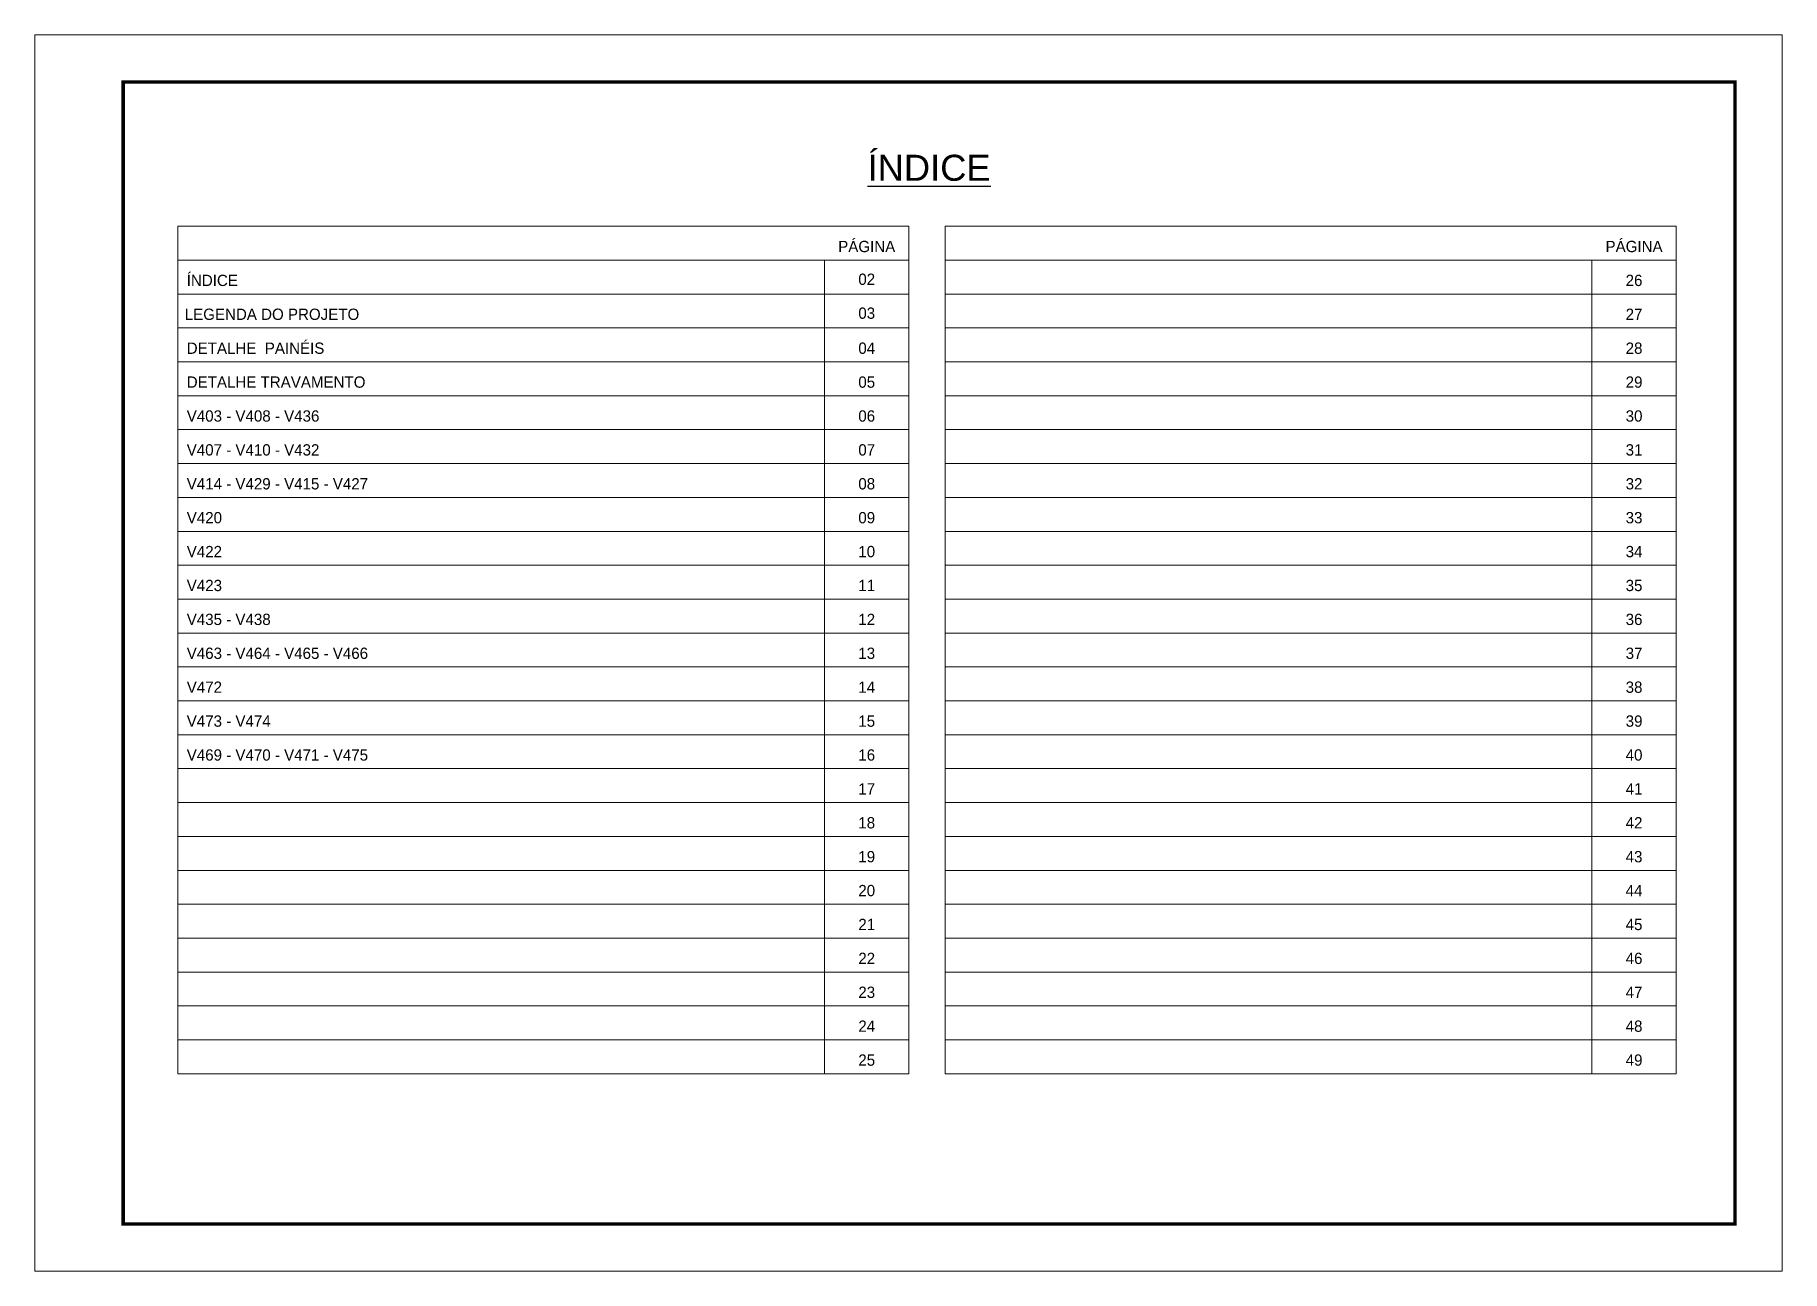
# Model space of a CAD drawing. Extents: x 3309 to 9563, y -2522 to 14608.
# Drawn here: x 4908 to 6393, y 13558 to 14608 of the extents above; entities that cross this region are included whole.
import ezdxf
from ezdxf.enums import TextEntityAlignment as Align

# ---------------------------------------------------------------- set-up
doc = ezdxf.new("R2010")
doc.units = 0
doc.layers.add('CARIMBO', color=255, linetype='Continuous', lineweight=9)
doc.layers.add('Folhas', color=255, linetype='Continuous', lineweight=9)
doc.styles.add('ARIAL', font='arial.ttf')
doc.styles.add('Tecnologia', font='')
doc.styles.get('Tecnologia').set_extended_font_data('Forgotten Futurist')

msp = doc.modelspace()

# ---------------------------------------------------------------- texts
at = {"color": 0, "linetype": 'Continuous', "ltscale": 5, "style": 'ARIAL'}
msp.add_text('%%UÍNDICE', height=22.118, dxfattribs=at).set_placement((5667.87, 14483.98), align=Align.CENTER)
at = {"layer": 'CARIMBO', "style": 'Tecnologia'}
for s, p in [('PÁGINA', (5614.87, 14423.38)), ('PÁGINA', (6267.08, 14423.38)), ('02', (5614.87, 14395.55)), ('26', (6267.08, 14394.58)), ('03', (5614.87, 14366.75)), ('27', (6267.08, 14365.79)), ('04', (5614.87, 14336.99)), ('28', (6267.08, 14336.99)), ('05', (5614.87, 14308.2)), ('29', (6267.08, 14308.2)), ('06', (5614.87, 14279.4)), ('30', (6267.08, 14279.4)), ('07', (5614.87, 14250.6)), ('31', (6267.08, 14250.6)), ('08', (5614.87, 14221.81)), ('32', (6267.08, 14221.81)), ('09', (5614.87, 14193.01)), ('33', (6267.08, 14193.01)), ('10', (5614.87, 14164.21)), ('34', (6267.08, 14164.21)), ('11', (5614.87, 14135.42)), ('35', (6267.08, 14135.42)), ('12', (5614.87, 14106.62)), ('36', (6267.08, 14106.62)), ('13', (5614.87, 14077.83)), ('37', (6267.08, 14077.83)), ('14', (5614.87, 14049.03)), ('38', (6267.08, 14049.03)), ('15', (5614.87, 14020.23)), ('39', (6267.08, 14020.23)), ('16', (5614.87, 13991.44)), ('40', (6267.08, 13991.44)), ('17', (5614.87, 13962.64)), ('41', (6267.08, 13962.64)), ('18', (5614.87, 13933.84)), ('42', (6267.08, 13933.84)), ('19', (5614.87, 13905.05)), ('43', (6267.08, 13905.05)), ('20', (5614.87, 13876.25)), ('44', (6267.08, 13876.25)), ('21', (5614.87, 13847.46)), ('45', (6267.08, 13847.46)), ('22', (5614.87, 13818.66)), ('46', (6267.08, 13818.66)), ('23', (5614.87, 13789.86)), ('47', (6267.08, 13789.86)), ('24', (5614.87, 13761.07)), ('48', (6267.08, 13761.07)), ('25', (5614.87, 13732.27)), ('49', (6267.08, 13732.27))]:
    msp.add_text(s, height=9.599, dxfattribs=at).set_placement(p, align=Align.CENTER)
for s, height, p in [('ÍNDICE', 9.599, (5036.89, 14394.58)), ('LEGENDA DO PROJETO', 9.5987, (5035.19, 14365.79)), ('DETALHE  PAINÉIS', 9.5987, (5036.89, 14336.99)), ('DETALHE TRAVAMENTO', 9.5987, (5036.89, 14308.2)), ('V403 - V408 - V436', 9.5987, (5036.89, 14279.4)), ('V407 - V410 - V432', 9.5987, (5036.89, 14250.6)), ('V414 - V429 - V415 - V427', 9.5987, (5036.89, 14221.81)), ('V420', 9.599, (5036.89, 14193.01)), ('V422', 9.599, (5036.89, 14164.21)), ('V423', 9.599, (5036.89, 14135.42)), ('V435 - V438', 9.5987, (5036.89, 14106.62)), ('V463 - V464 - V465 - V466 ', 9.5987, (5036.89, 14077.83)), ('V472', 9.599, (5036.89, 14049.03)), ('V473 - V474', 9.5987, (5036.89, 14020.23)), ('V469 - V470 - V471 - V475', 9.5987, (5036.89, 13991.44))]:
    msp.add_text(s, height=height, dxfattribs=at).set_placement(p)

# ---------------------------------------------------------------- linework, layer by layer
at = {"layer": 'CARIMBO'}
for p, q in [((5029.4, 14445.37), (5650.78, 14445.37)), ((5029.4, 14445.37), (5650.78, 14445.37)), ((5029.4, 14445.37), (5029.4, 13725.46)), ((5650.78, 14445.37), (5650.78, 13725.46)), ((5681.6, 14445.37), (6302.99, 14445.37)), ((5681.6, 14445.37), (6302.99, 14445.37)), ((5681.6, 14445.37), (5681.6, 13725.46)), ((6302.99, 14445.37), (6302.99, 13725.46)), ((5029.4, 14416.57), (5650.78, 14416.57)), ((5029.4, 14416.57), (5650.78, 14416.57)), ((5029.4, 14416.57), (5650.78, 14416.57)), ((5578.96, 14416.57), (5578.96, 13725.46)), ((5681.6, 14416.57), (6302.99, 14416.57)), ((5681.6, 14416.57), (6302.99, 14416.57)), ((6231.17, 14416.57), (6231.17, 13725.46)), ((5029.4, 14387.78), (5650.78, 14387.78)), ((5681.6, 14387.78), (6302.99, 14387.78)), ((5029.4, 14358.98), (5650.78, 14358.98)), ((5681.6, 14358.98), (6302.99, 14358.98)), ((5029.4, 14330.18), (5650.78, 14330.18)), ((5681.6, 14330.18), (6302.99, 14330.18)), ((5029.4, 14301.39), (5650.78, 14301.39)), ((5681.6, 14301.39), (6302.99, 14301.39)), ((5029.4, 14272.59), (5650.78, 14272.59)), ((5681.6, 14272.59), (6302.99, 14272.59)), ((5029.4, 14243.8), (5650.78, 14243.8)), ((5681.6, 14243.8), (6302.99, 14243.8)), ((5029.4, 14215), (5650.78, 14215)), ((5681.6, 14215), (6302.99, 14215)), ((5029.4, 14186.2), (5650.78, 14186.2)), ((5681.6, 14186.2), (6302.99, 14186.2)), ((5029.4, 14157.41), (5650.78, 14157.41)), ((5681.6, 14157.41), (6302.99, 14157.41)), ((5029.4, 14128.61), (5650.78, 14128.61)), ((5681.6, 14128.61), (6302.99, 14128.61)), ((5029.4, 14099.82), (5650.78, 14099.82)), ((5681.6, 14099.82), (6302.99, 14099.82)), ((5029.4, 14071.02), (5650.78, 14071.02)), ((5681.6, 14071.02), (6302.99, 14071.02)), ((5029.4, 14042.22), (5650.78, 14042.22)), ((5681.6, 14042.22), (6302.99, 14042.22)), ((5029.4, 14013.43), (5650.78, 14013.43)), ((5681.6, 14013.43), (6302.99, 14013.43)), ((5029.4, 13984.63), (5650.78, 13984.63)), ((5681.6, 13984.63), (6302.99, 13984.63)), ((5029.4, 13955.83), (5650.78, 13955.83)), ((5681.6, 13955.83), (6302.99, 13955.83)), ((5029.4, 13927.04), (5650.78, 13927.04)), ((5681.6, 13927.04), (6302.99, 13927.04)), ((5029.4, 13898.24), (5650.78, 13898.24)), ((5681.6, 13898.24), (6302.99, 13898.24)), ((5029.4, 13869.45), (5650.78, 13869.45)), ((5681.6, 13869.45), (6302.99, 13869.45)), ((5029.4, 13840.65), (5650.78, 13840.65)), ((5681.6, 13840.65), (6302.99, 13840.65)), ((5029.4, 13811.85), (5650.78, 13811.85)), ((5681.6, 13811.85), (6302.99, 13811.85)), ((5029.4, 13783.06), (5650.78, 13783.06)), ((5681.6, 13783.06), (6302.99, 13783.06)), ((5029.4, 13754.26), (5650.78, 13754.26)), ((5681.6, 13754.26), (6302.99, 13754.26)), ((5029.4, 13725.46), (5650.78, 13725.46)), ((5681.6, 13725.46), (6302.99, 13725.46))]:
    msp.add_line(p, q, dxfattribs=at)
at = {"layer": 'Folhas'}
msp.add_lwpolyline([(4907.87, 13557.86), (6392.87, 13557.86), (6392.87, 14607.86), (4907.87, 14607.86)], close=True, dxfattribs=at)
at = {"layer": 'Folhas', "color": 30, "const_width": 3}
msp.add_lwpolyline([(4982.87, 13597.86), (6352.87, 13597.86), (6352.87, 14567.86), (4982.87, 14567.86)], close=True, dxfattribs=at)

msp.set_redraw_order([(e.dxf.handle, doc.entitydb.next_handle()) for e in msp.query("TEXT MTEXT ATTDEF DIMENSION ARC_DIMENSION")])  # texts and dimensions are drawn at this point

doc.saveas('drawing.dxf')
